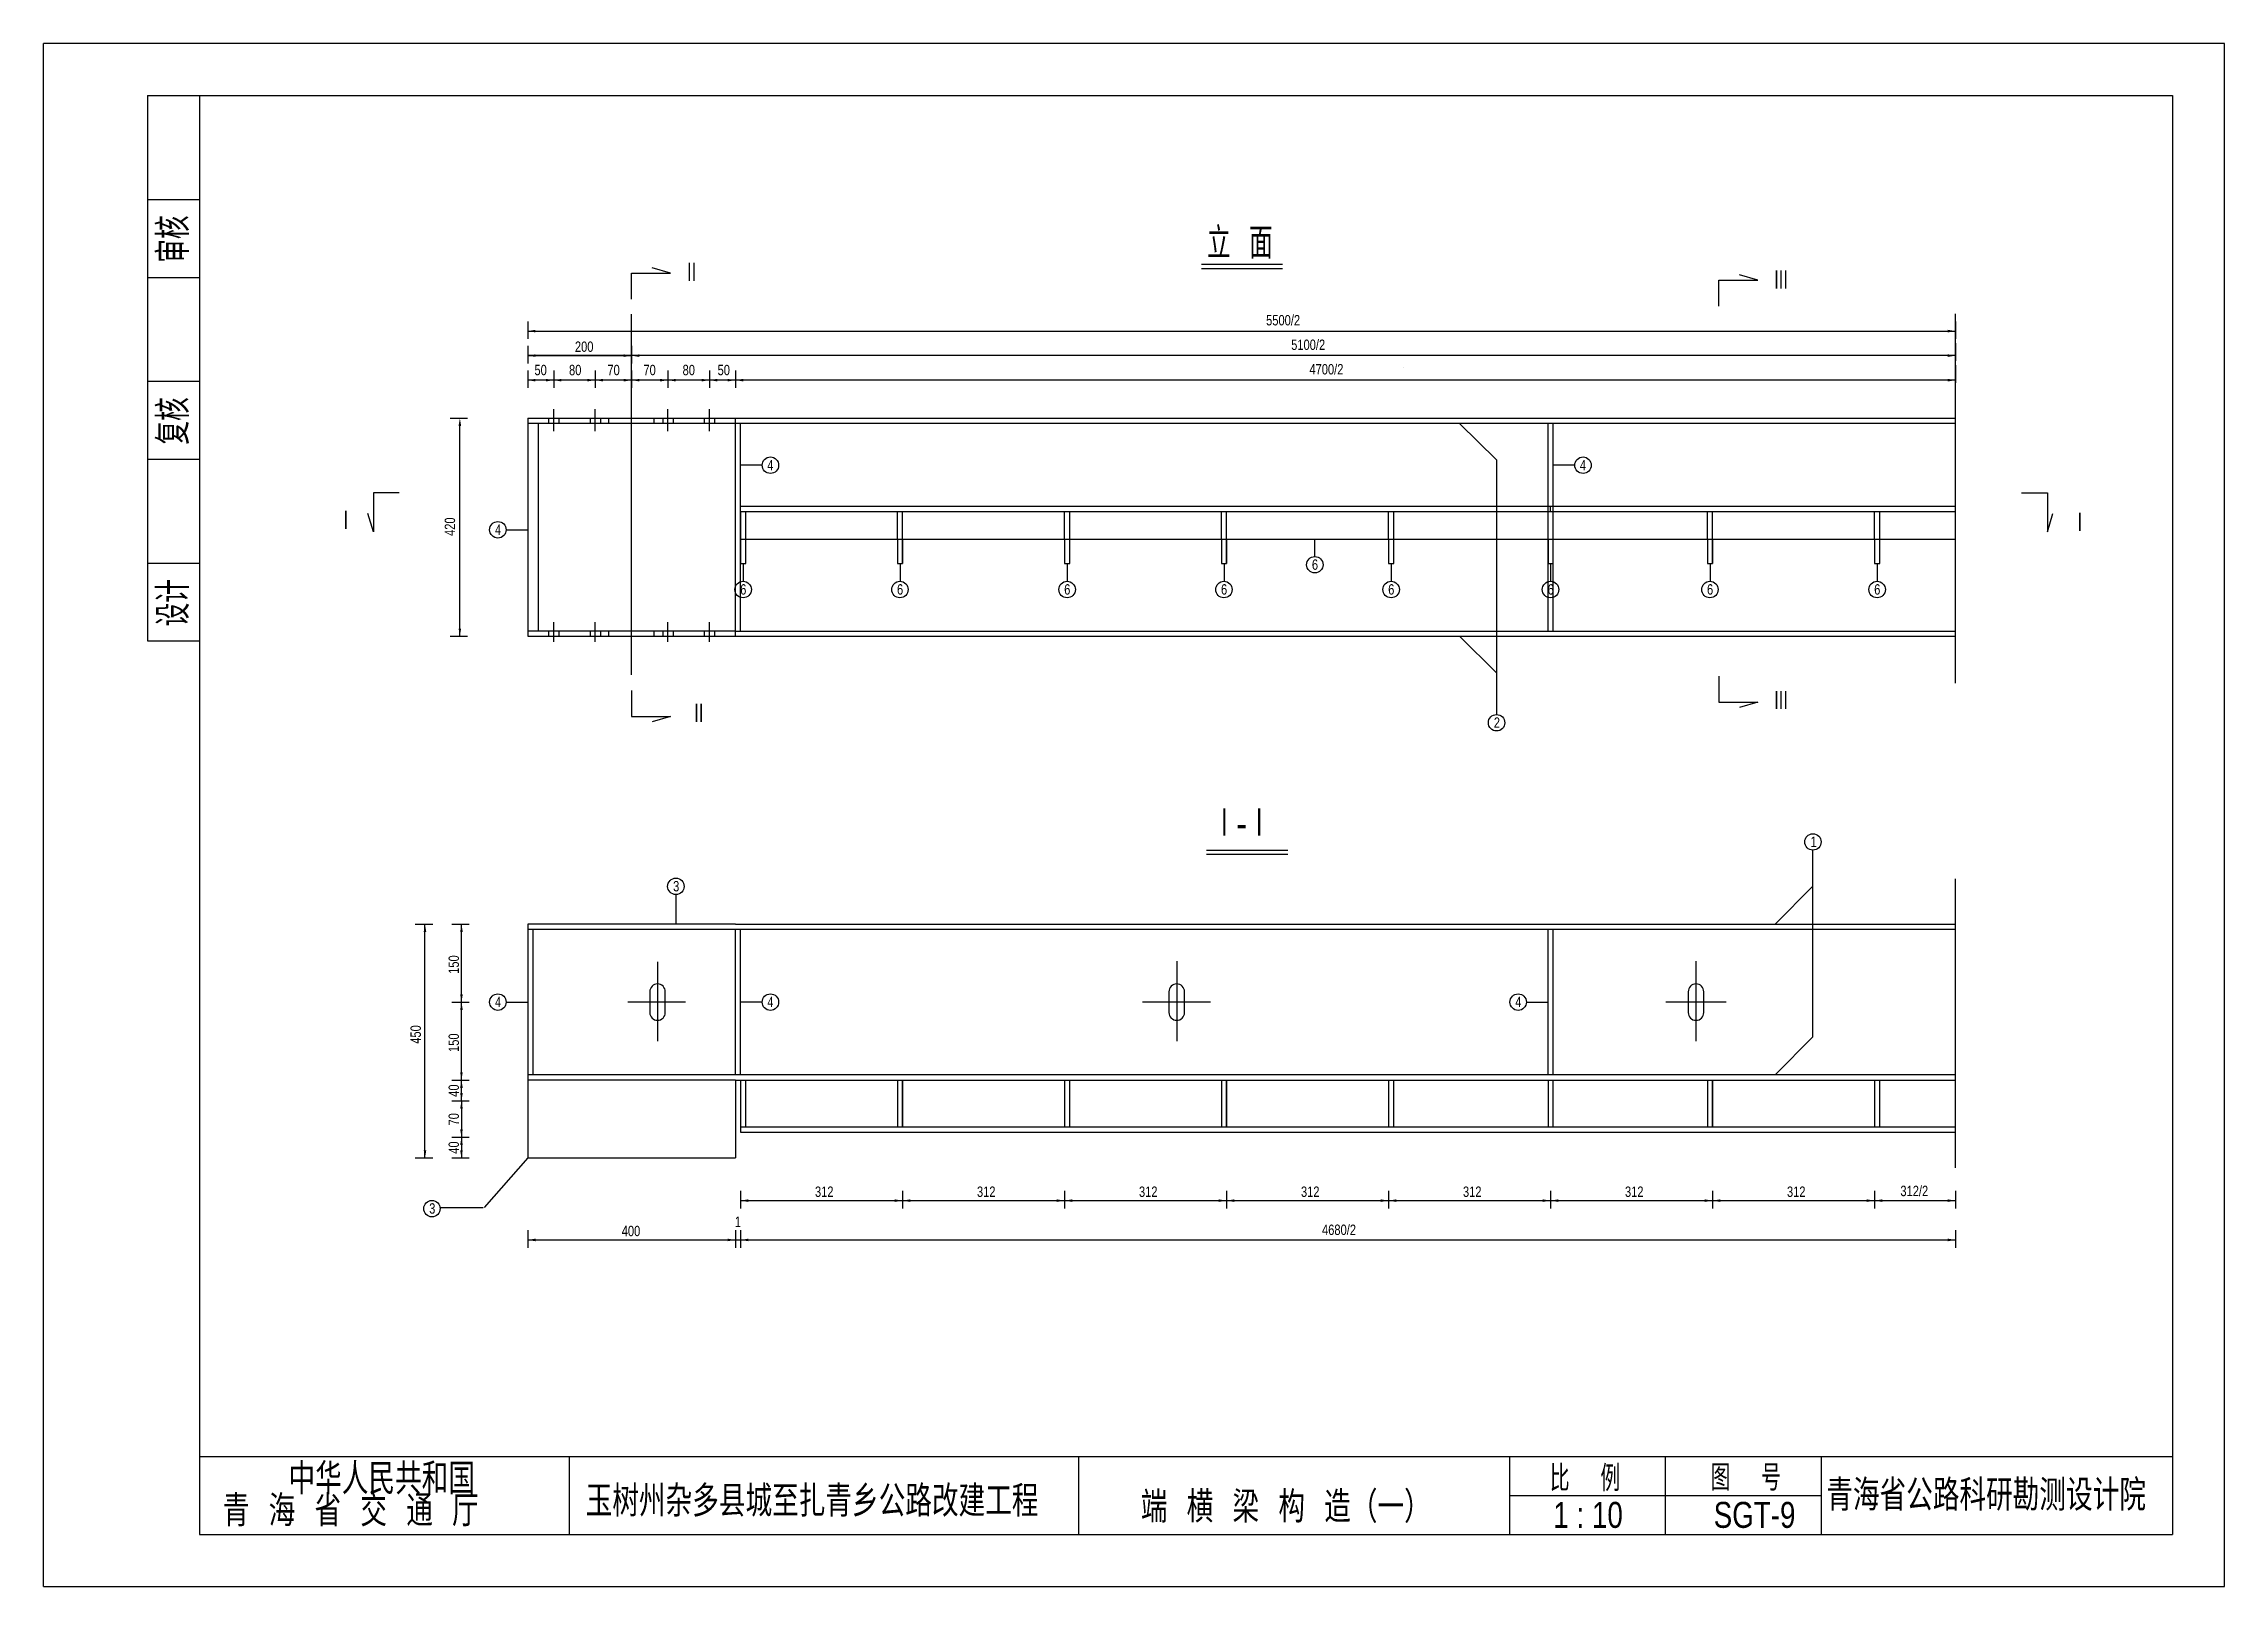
# Model space of a CAD drawing. Extents: x -1031 to 12639, y -595 to 6078.
# Drawn here: x -1031 to 3169, y -595 to 2375 of the extents above; entities that cross this region are included whole.
import ezdxf
from ezdxf.enums import TextEntityAlignment as Align

# ---------------------------------------------------------------- set-up
doc = ezdxf.new("R2010")
doc.units = 0
doc.header["$MEASUREMENT"] = 0
doc.layers.get('0').update_dxf_attribs({"linetype": 'CONTINUOUS'})
doc.layers.get('DEFPOINTS').update_dxf_attribs({"linetype": 'CONTINUOUS'})
doc.layers.add('LAYER2', color=2, linetype='CONTINUOUS')
doc.styles.add('GGX1', font='romanc.shx', dxfattribs={"width": 0.9, "bigfont": 'dk.shx'})
doc.styles.get("Standard").update_dxf_attribs({"font": 'txt.shx', "width": 0.8, "bigfont": 'dk.shx'})
doc.styles.add('STYLE1', font='stxt.shx', dxfattribs={"width": 0.8, "bigfont": 'dk.shx'})

msp = doc.modelspace()

# ---------------------------------------------------------------- texts
at = {"color": 2, "linetype": 'ByBlock', "style": 'STYLE1', "width": 0.8}
for s, p in [('审核', (-751.471, 1953.611)), ('复核', (-751.471, 1603.611)), ('设计', (-751.471, 1253.611))]:
    msp.add_text(s, height=60, rotation=90, dxfattribs=at).set_placement(p)
at = {"color": 2, "style": 'STYLE1', "width": 0.8}
for s, height, p in [('立  面', 60, (1208.945, 1961.63)), ('5500/2', 20, (1322.956, 1832.999)), ('5100/2', 20, (1371.239, 1785.774)), ('200', 20, (-8.223, 1782.052)), ('50', 20, (-86.145, 1737.121)), ('80', 20, (-19.544, 1737.121)), ('70', 20, (54.342, 1737.121)), ('70', 20, (123.726, 1737.121)), ('80', 20, (199.172, 1737.121)), ('50', 20, (266.582, 1737.121)), ('4700/2', 20, (1406.36, 1738.55)), ('4', 20, (362.299, 1554.166)), ('4', 20, (1927.299, 1554.166)), ('4', 20, (-162.215, 1429.829)), ('6', 20, (1411.15, 1362.539)), ('6', 20, (310.082, 1314.784)), ('6', 20, (612.082, 1314.784)), ('6', 20, (934.082, 1314.784)), ('6', 20, (1236.082, 1314.784)), ('6', 20, (1558.082, 1314.784)), ('6', 20, (1865.082, 1314.784)), ('6', 20, (2172.082, 1314.784)), ('6', 20, (2494.082, 1314.784)), ('2', 20, (1761.47, 1058.32)), ('1', 20, (2371.58, 828.922)), ('3', 20, (180.895, 743.399)), ('4', 20, (-162.215, 520.535)), ('4', 20, (362.299, 520.535)), ('4', 20, (1802.785, 520.535)), ('312', 20, (454.048, 155.256)), ('312', 20, (766.048, 155.256)), ('312', 20, (1078.048, 155.256)), ('312', 20, (1390.048, 155.256)), ('312', 20, (1702.048, 155.256)), ('312', 20, (2014.048, 155.256)), ('312', 20, (2326.048, 155.256)), ('312/2', 20, (2544.543, 156.685)), ('3', 20, (-288.938, 123.007)), ('400', 20, (81.95, 79.613)), ('1', 20, (299.646, 97.189)), ('4680/2', 20, (1430.646, 81.971))]:
    msp.add_text(s, height=height, dxfattribs=at).set_placement(p)
for s, p in [('420', (-239.014, 1427.668)), ('150', (-231.609, 584.661)), ('450', (-304.92, 450.089)), ('150', (-231.609, 434.273)), ('40', (-231.609, 347.999)), ('70', (-231.609, 292.738)), ('40', (-231.609, 238.276))]:
    msp.add_text(s, height=20, rotation=90, dxfattribs=at).set_placement(p)
at = {"color": 2, "linetype": 'ByBlock'}
for s, height, style, width, p in [('Ⅰ-Ⅰ', 60, 'STYLE1', 0.8, (1219.756, 844.822)), ('中华人民共和国', 60, 'GGX1', 0.9, (-559.844, -417.48)), ('比    例', 50, 'STYLE1', 0.8, (1869.407, -411.53)), ('图    号', 50, 'STYLE1', 0.8, (2179.088, -410.248)), (' 青 海 省 交 通 厅', 60, 'GGX1', 0.9, (-723.452, -479.005)), ('玉树州杂多县城至扎青乡公路改建工程', 60, 'GGX1', 0.9, (12.463, -460.373)), ('青海省公路科研勘测设计院', 60, 'GGX1', 0.9, (2401.811, -448.954)), ('1 : 10', 50, 'STYLE1', 0.8, (1876.18, -481.891)), ('SGT-9', 50, 'STYLE1', 0.8, (2184.966, -481.891))]:
    msp.add_text(s, height=height, dxfattribs=dict(at, style=style, width=width)).set_placement(p)
at = {"color": 2, "linetype": 'ByBlock', "style": 'GGX1', "width": 0.9}
msp.add_text('端 横 梁 构 造（一）', height=60, dxfattribs=at).set_placement((1360.793, -441.642), align=Align.MIDDLE_CENTER)
at = {"layer": 'LAYER2', "color": 2, "width": 0.8}
for s, p in [('Ⅱ', (201.387, 1914.609)), ('Ⅲ', (2299.535, 1899.749)), ('Ⅰ', (-464.617, 1437.452)), ('Ⅰ', (2874.998, 1433.407)), ('Ⅱ', (215.214, 1065.56)), ('Ⅲ', (2299.535, 1090.533))]:
    msp.add_text(s, height=40, dxfattribs=at).set_placement(p)

# ---------------------------------------------------------------- linework, layer by layer
at = {"color": 2, "linetype": 'Continuous'}
for p, q in [((3168.529, 2375.47), (-1031.471, 2375.47)), ((-1031.471, -594.53), (-1031.471, 2375.47)), ((3168.529, -594.53), (3168.529, 2375.47)), ((-1031.471, -594.53), (3168.529, -594.53))]:
    msp.add_line(p, q, dxfattribs=at)
at = {"linetype": 'Continuous'}
for p, q in [((-831.471, 2275.47), (-831.471, 1225.47)), ((-831.471, 2275.47), (-731.471, 2275.47)), ((-731.471, 2275.47), (-731.471, 2275.47)), ((-831.471, 2075.47), (-731.471, 2075.47)), ((-731.471, 2075.47), (-731.471, 2075.47)), ((-831.471, 1925.47), (-731.471, 1925.47)), ((-731.471, 1925.47), (-731.471, 1925.47)), ((-831.471, 1725.47), (-731.471, 1725.47)), ((-731.471, 1725.47), (-731.471, 1725.47)), ((-831.471, 1575.47), (-731.471, 1575.47)), ((-731.471, 1575.47), (-731.471, 1575.47)), ((-831.471, 1375.47), (-731.471, 1375.47)), ((-731.471, 1375.47), (-731.471, 1375.47)), ((-831.471, 1225.47), (-731.471, 1225.47)), ((-831.471, 1225.47), (-831.471, 1225.47)), ((-731.471, 1225.47), (-731.471, 1225.47)), ((-731.471, -344.53), (3068.529, -344.53)), ((-18.745, -494.53), (-18.745, -344.53)), ((-18.745, -344.53), (-18.745, -344.53)), ((838.125, -344.53), (838.125, -344.53)), ((962.221, -494.53), (962.221, -344.53)), ((1792.392, -494.53), (1792.392, -344.53)), ((1792.392, -344.53), (1792.392, -344.53)), ((2092.392, -494.53), (2092.392, -344.53)), ((2092.392, -344.53), (2092.392, -344.53)), ((2392.392, -494.53), (2392.392, -344.53)), ((2392.392, -344.53), (2392.392, -344.53)), ((3068.529, -344.53), (3068.529, -344.53)), ((1792.392, -419.53), (2392.392, -419.53))]:
    msp.add_line(p, q, dxfattribs=at)
at = {"color": 6}
for p, q in [((-731.471, 2275.47), (3068.529, 2275.47)), ((-731.471, 2275.47), (-731.471, -494.53)), ((3068.529, 2275.47), (3068.529, -494.53)), ((-731.471, -494.53), (3068.529, -494.53))]:
    msp.add_line(p, q, dxfattribs=at)
at = {"color": 2}
for p, q in [((100.879, 1933.331), (175.879, 1933.331)), ((100.879, 1883.331), (100.879, 1933.331)), ((175.879, 1933.331), (140.447, 1943.871)), ((1198.266, 1942.778), (1354.618, 1942.778)), ((2195.046, 1920.099), (2270.046, 1920.099)), ((2195.046, 1870.099), (2195.046, 1920.099)), ((2270.046, 1920.099), (2234.614, 1930.639)), ((1587.313, 1752.081), (1587.313, 1752.081)), ((-99.121, 1654.484), (2650.879, 1654.484)), ((-99.121, 1654.484), (-99.121, 1234.484)), ((-99.121, 1644.484), (-99.121, 1234.484)), ((300.879, 1644.484), (-99.121, 1644.484)), ((300.879, 1644.484), (300.879, 1654.484)), ((2650.879, 1644.484), (300.879, 1644.484)), ((303.379, 1654.484), (1868.379, 1654.484)), ((303.379, 1654.484), (1868.379, 1654.484)), ((1766.459, 1574.017), (1695.564, 1644.484)), ((1868.379, 1654.484), (2650.879, 1654.484)), ((1868.379, 1654.484), (2650.879, 1654.484)), ((352.501, 1563.82), (310.879, 1563.82)), ((1766.459, 1574.017), (1766.459, 1083.86)), ((1917.501, 1563.82), (1875.879, 1563.82)), ((-396.403, 1435.652), (-406.943, 1471.083)), ((-346.403, 1510.652), (-396.403, 1510.652)), ((-396.403, 1510.652), (-396.403, 1435.652)), ((2650.879, 1484.484), (310.879, 1484.484)), ((310.879, 1474.484), (310.879, 1484.484)), ((310.879, 1474.484), (310.879, 1374.484)), ((1870.879, 1474.484), (1870.879, 1484.484)), ((2777.906, 1510.652), (2827.906, 1510.652)), ((2827.906, 1510.652), (2827.906, 1435.652)), ((2827.906, 1435.652), (2838.446, 1471.083)), ((-140.743, 1439.484), (-99.121, 1439.484)), ((310.879, 1421.484), (2650.879, 1421.484)), ((320.879, 1374.484), (320.879, 1421.484)), ((612.879, 1421.484), (612.879, 1374.484)), ((622.879, 1374.484), (622.879, 1421.484)), ((622.879, 1421.484), (622.879, 1374.484)), ((934.879, 1421.484), (934.879, 1374.484)), ((944.879, 1374.484), (944.879, 1421.484)), ((1236.879, 1421.484), (1236.879, 1374.484)), ((1246.879, 1421.484), (1246.879, 1374.484)), ((1246.879, 1374.484), (1246.879, 1421.484)), ((1416.782, 1388.522), (1416.782, 1421.484)), ((1558.879, 1421.484), (1558.879, 1374.484)), ((1568.879, 1374.484), (1568.879, 1421.484)), ((1865.879, 1421.484), (1865.879, 1374.484)), ((1875.879, 1374.484), (1875.879, 1421.484)), ((2172.879, 1421.484), (2172.879, 1374.484)), ((2182.879, 1421.484), (2182.879, 1374.484)), ((2182.879, 1374.484), (2182.879, 1421.484)), ((2494.879, 1421.484), (2494.879, 1374.484)), ((2504.879, 1374.484), (2504.879, 1421.484)), ((310.879, 1374.484), (320.879, 1374.484)), ((315.879, 1374.484), (315.879, 1340.845)), ((612.879, 1374.484), (622.879, 1374.484)), ((617.879, 1374.484), (617.879, 1340.845)), ((934.879, 1374.484), (944.879, 1374.484)), ((939.879, 1374.484), (939.879, 1340.845)), ((1236.879, 1374.484), (1246.879, 1374.484)), ((1241.879, 1374.484), (1241.879, 1340.845)), ((1558.879, 1374.484), (1568.879, 1374.484)), ((1563.879, 1374.484), (1563.879, 1340.845)), ((1865.879, 1374.484), (1875.879, 1374.484)), ((1870.879, 1374.484), (1870.879, 1340.845)), ((2172.879, 1374.484), (2182.879, 1374.484)), ((2177.879, 1374.484), (2177.879, 1340.845)), ((2494.879, 1374.484), (2504.879, 1374.484)), ((2499.879, 1374.484), (2499.879, 1340.845)), ((300.879, 1244.484), (-99.121, 1244.484)), ((-99.121, 1234.484), (2650.879, 1234.484)), ((300.879, 1244.484), (2650.879, 1244.484)), ((300.879, 1234.484), (300.879, 1244.484)), ((1766.459, 1164.017), (1695.564, 1234.484)), ((2195.046, 1157.884), (2195.046, 1107.884)), ((100.879, 1130.204), (100.879, 1080.204)), ((2195.046, 1107.884), (2270.046, 1107.884)), ((2270.046, 1107.884), (2234.614, 1097.344)), ((100.879, 1080.204), (175.879, 1080.204)), ((175.879, 1080.204), (140.447, 1069.664)), ((1208.422, 814.763), (1364.773, 814.763)), ((2375.711, 463.44), (2375.711, 822.79)), ((186.241, 737.264), (186.241, 680.189)), ((2375.711, 753.44), (2303.07, 680.189)), ((-226.73, 380.189), (-226.73, 680.189)), ((-99.121, 680.189), (-99.121, 230.189)), ((300.879, 680.189), (-99.121, 680.189)), ((300.879, 680.189), (2650.879, 680.189)), ((310.879, 680.189), (320.879, 680.189)), ((612.879, 680.189), (622.879, 680.189)), ((934.879, 680.189), (944.879, 680.189)), ((1236.879, 680.189), (1246.879, 680.189)), ((1558.879, 680.189), (1568.879, 680.189)), ((1860.879, 680.189), (1870.879, 680.189)), ((1870.879, 680.189), (1880.879, 680.189)), ((2172.879, 680.189), (2182.879, 680.189)), ((2494.879, 680.189), (2504.879, 680.189)), ((2650.879, 670.189), (-99.121, 670.189)), ((-89.121, 670.189), (-89.121, 390.189)), ((300.879, 390.189), (300.879, 670.189)), ((310.879, 390.189), (310.879, 670.189)), ((1865.879, 390.189), (1865.879, 670.189)), ((1875.879, 390.189), (1875.879, 670.189)), ((135.879, 550.189), (135.879, 510.189)), ((165.879, 510.189), (165.879, 550.189)), ((1135.879, 550.189), (1135.879, 510.189)), ((1165.879, 510.189), (1165.879, 550.189)), ((2135.879, 550.189), (2135.879, 510.189)), ((2165.879, 510.189), (2165.879, 550.189)), ((-140.743, 530.189), (-99.121, 530.189)), ((352.501, 530.189), (310.879, 530.189)), ((1824.257, 530.189), (1865.879, 530.189)), ((2375.711, 463.44), (2303.07, 390.189)), ((-226.73, 340.189), (-226.73, 380.189)), ((2650.879, 390.189), (-99.121, 390.189)), ((300.879, 380.189), (-99.121, 380.189)), ((-99.121, 380.189), (-99.121, 380.189)), ((300.879, 380.189), (2650.879, 380.189)), ((300.879, 380.189), (300.879, 230.189)), ((-226.73, 340.189), (-226.73, 270.189)), ((-226.73, 270.189), (-226.73, 230.189)), ((310.879, 280.189), (2650.879, 280.189)), ((-182.598, 134.857), (-98.254, 230.189)), ((-99.121, 230.189), (300.879, 230.189)), ((-267.898, 134.857), (-185.144, 134.857)), ((310.879, 72.395), (2650.879, 72.395))]:
    msp.add_line(p, q, dxfattribs=at)
for p, q in [((1198.266, 1950.923), (1354.618, 1950.923)), ((1208.422, 822.908), (1364.773, 822.908))]:
    msp.add_line(p, q)
at = {"color": 3}
for p, q in [((100.879, 1160.269), (100.879, 1854.444)), ((2650.879, 1144.502), (2650.879, 1855.194)), ((-49.121, 1629.67), (-49.121, 1671.519)), ((30.879, 1629.67), (30.879, 1671.519)), ((170.879, 1629.25), (170.879, 1671.519)), ((250.879, 1629.25), (250.879, 1671.519)), ((-49.121, 1223.898), (-49.121, 1261.441)), ((30.879, 1223.898), (30.879, 1261.441)), ((170.879, 1223.898), (170.879, 1261.441)), ((250.879, 1223.898), (250.879, 1261.441)), ((2650.879, 211.374), (2650.879, 767.587)), ((150.879, 607.965), (150.879, 455.189)), ((1150.879, 608.887), (1150.879, 455.189)), ((2150.879, 608.887), (2150.879, 455.189)), ((204.891, 530.189), (93.414, 530.189)), ((1215.912, 530.189), (1084.726, 530.189)), ((2209.298, 530.189), (2092.675, 530.189))]:
    msp.add_line(p, q, dxfattribs=at)
at = {"color": 2, "linetype": 'ByBlock'}
for p, q in [((-99.155, 1840.77), (-99.155, 1807.059)), ((-99.155, 1822.059), (2650.879, 1822.059)), ((2650.879, 1840.77), (2650.879, 1807.059)), ((2650.879, 1840.77), (2650.879, 1807.059)), ((-99.155, 1793.545), (-99.155, 1759.835)), ((2650.879, 1774.835), (-99.155, 1774.835)), ((-99.155, 1774.835), (100.879, 1774.835)), ((100.879, 1793.545), (100.879, 1759.835)), ((100.879, 1793.545), (100.879, 1759.835)), ((2650.879, 1798.545), (2650.879, 1764.835)), ((2650.879, 1798.545), (2650.879, 1764.835)), ((-99.155, 1746.321), (-99.155, 1712.61)), ((2650.879, 1727.61), (-99.155, 1727.61)), ((-49.121, 1746.321), (-49.121, 1712.61)), ((30.879, 1746.321), (30.879, 1712.61)), ((100.879, 1746.321), (100.879, 1712.61)), ((100.879, 1746.321), (100.879, 1712.61)), ((170.879, 1746.321), (170.879, 1712.61)), ((250.879, 1746.321), (250.879, 1712.61)), ((300.913, 1746.321), (300.913, 1712.61)), ((2650.879, 1756.321), (2650.879, 1722.61)), ((2650.879, 1756.321), (2650.879, 1722.61)), ((-248.522, 1654.484), (-214.811, 1654.484)), ((-248.522, 1654.484), (-214.811, 1654.484)), ((-229.811, 1234.484), (-229.811, 1639.484)), ((-248.522, 1234.484), (-214.811, 1234.484)), ((-248.522, 1234.484), (-214.811, 1234.484)), ((-315.695, 680.189), (-281.984, 680.189)), ((-315.695, 680.189), (-281.984, 680.189)), ((-296.984, 230.189), (-296.984, 680.189)), ((-245.441, 680.189), (-211.73, 680.189)), ((-245.441, 680.189), (-211.73, 680.189)), ((-245.441, 530.189), (-211.73, 530.189)), ((-245.441, 530.189), (-211.73, 530.189)), ((-245.441, 530.189), (-211.73, 530.189)), ((-245.441, 530.189), (-211.73, 530.189)), ((-245.441, 380.189), (-211.73, 380.189)), ((-245.441, 380.189), (-211.73, 380.189)), ((-245.441, 380.189), (-211.73, 380.189)), ((-245.441, 380.189), (-211.73, 380.189)), ((-245.441, 340.189), (-211.73, 340.189)), ((-245.441, 340.189), (-211.73, 340.189)), ((-245.441, 270.189), (-211.73, 270.189)), ((-245.441, 270.189), (-211.73, 270.189)), ((-315.695, 230.189), (-281.984, 230.189)), ((-315.695, 230.189), (-281.984, 230.189)), ((-245.441, 230.189), (-211.73, 230.189)), ((-245.441, 230.189), (-211.73, 230.189)), ((310.879, 166.749), (310.879, 133.038)), ((310.879, 166.749), (310.879, 133.038)), ((310.879, 166.749), (310.879, 133.038)), ((310.879, 148.038), (622.879, 148.038)), ((622.879, 166.749), (622.879, 133.038)), ((622.879, 166.749), (622.879, 133.038)), ((622.879, 166.749), (622.879, 133.038)), ((622.879, 148.038), (934.879, 148.038)), ((934.879, 166.749), (934.879, 133.038)), ((934.879, 166.749), (934.879, 133.038)), ((934.879, 166.749), (934.879, 133.038)), ((934.879, 148.038), (1246.879, 148.038)), ((1246.879, 166.749), (1246.879, 133.038)), ((1246.879, 166.749), (1246.879, 133.038)), ((1246.879, 166.749), (1246.879, 133.038)), ((1246.879, 148.038), (1558.879, 148.038)), ((1558.879, 166.749), (1558.879, 133.038)), ((1558.879, 166.749), (1558.879, 133.038)), ((1558.879, 166.749), (1558.879, 133.038)), ((1558.879, 148.038), (1870.879, 148.038)), ((1870.879, 166.749), (1870.879, 133.038)), ((1870.879, 166.749), (1870.879, 133.038)), ((1870.879, 166.749), (1870.879, 133.038)), ((1870.879, 148.038), (2182.879, 148.038)), ((2182.879, 166.749), (2182.879, 133.038)), ((2182.879, 166.749), (2182.879, 133.038)), ((2182.879, 166.749), (2182.879, 133.038)), ((2182.879, 148.038), (2494.879, 148.038)), ((2494.879, 166.749), (2494.879, 133.038)), ((2494.879, 166.749), (2494.879, 133.038)), ((2494.879, 166.749), (2494.879, 133.038)), ((2494.879, 148.038), (2650.879, 148.038)), ((2650.879, 166.749), (2650.879, 133.038)), ((2650.879, 166.749), (2650.879, 133.038)), ((-99.121, 91.106), (-99.121, 57.395)), ((300.879, 91.106), (300.879, 57.395)), ((310.879, 91.106), (310.879, 57.395)), ((2650.879, 91.106), (2650.879, 57.395)), ((2650.879, 91.106), (2650.879, 57.395)), ((-99.121, 72.395), (310.879, 72.395))]:
    msp.add_line(p, q, dxfattribs=at)
at = {"color": 1}
for p, q in [((-79.121, 1644.484), (-79.121, 1244.484)), ((-59.121, 1654.484), (-59.121, 1644.484)), ((-39.121, 1654.484), (-39.121, 1644.484)), ((20.879, 1654.484), (20.879, 1644.484)), ((40.879, 1654.484), (40.879, 1644.484)), ((57.379, 1644.484), (57.379, 1654.484)), ((144.379, 1644.484), (144.379, 1654.484)), ((160.879, 1654.484), (160.879, 1644.484)), ((180.879, 1654.484), (180.879, 1644.484)), ((240.879, 1654.484), (240.879, 1644.484)), ((260.879, 1654.484), (260.879, 1644.484)), ((300.879, 1244.484), (300.879, 1644.484)), ((310.879, 1244.484), (310.879, 1644.484)), ((1865.879, 1244.484), (1865.879, 1644.484)), ((1875.879, 1244.484), (1875.879, 1644.484)), ((310.879, 1474.484), (2650.879, 1474.484)), ((320.879, 1421.484), (320.879, 1474.484)), ((612.879, 1421.484), (612.879, 1474.484)), ((622.879, 1421.484), (622.879, 1474.484)), ((934.879, 1421.484), (934.879, 1474.484)), ((944.879, 1421.484), (944.879, 1474.484)), ((1236.879, 1421.484), (1236.879, 1474.484)), ((1246.879, 1421.484), (1246.879, 1474.484)), ((1558.879, 1421.484), (1558.879, 1474.484)), ((1568.879, 1421.484), (1568.879, 1474.484)), ((2172.879, 1421.484), (2172.879, 1474.484)), ((2182.879, 1421.484), (2182.879, 1474.484)), ((2494.879, 1421.484), (2494.879, 1474.484)), ((2504.879, 1421.484), (2504.879, 1474.484)), ((-59.121, 1244.484), (-59.121, 1234.484)), ((-39.121, 1244.484), (-39.121, 1234.484)), ((20.879, 1244.484), (20.879, 1234.484)), ((40.879, 1244.484), (40.879, 1234.484)), ((57.379, 1234.484), (57.379, 1244.484)), ((144.379, 1234.484), (144.379, 1244.484)), ((160.879, 1244.484), (160.879, 1234.484)), ((180.879, 1244.484), (180.879, 1234.484)), ((240.879, 1244.484), (240.879, 1234.484)), ((260.879, 1244.484), (260.879, 1234.484)), ((310.879, 380.189), (310.879, 280.189)), ((310.879, 380.189), (310.879, 280.189)), ((320.879, 290.189), (320.879, 380.189)), ((612.879, 380.189), (612.879, 290.189)), ((622.879, 290.189), (622.879, 380.189)), ((622.879, 380.189), (622.879, 290.189)), ((934.879, 380.189), (934.879, 290.189)), ((944.879, 290.189), (944.879, 380.189)), ((1236.879, 380.189), (1236.879, 290.189)), ((1246.879, 380.189), (1246.879, 290.189)), ((1246.879, 290.189), (1246.879, 380.189)), ((1558.879, 380.189), (1558.879, 290.189)), ((1568.879, 290.189), (1568.879, 380.189)), ((1865.879, 380.189), (1865.879, 290.189)), ((1875.879, 290.189), (1875.879, 380.189)), ((2172.879, 380.189), (2172.879, 290.189)), ((2182.879, 380.189), (2182.879, 290.189)), ((2182.879, 290.189), (2182.879, 380.189)), ((2494.879, 380.189), (2494.879, 290.189)), ((2504.879, 290.189), (2504.879, 380.189)), ((310.879, 290.189), (2650.879, 290.189))]:
    msp.add_line(p, q, dxfattribs=at)
at = {"color": 2}
for centre in [(368.341, 1563.87), (1933.341, 1563.87), (-156.583, 1439.534), (1416.782, 1372.244), (315.713, 1324.488), (617.713, 1324.488), (939.713, 1324.488), (1241.713, 1324.488), (1563.713, 1324.488), (1870.713, 1324.488), (2177.713, 1324.488), (2499.713, 1324.488), (1766.816, 1068.024), (2376.069, 838.626), (186.241, 753.104), (-156.583, 530.239), (368.341, 530.239), (1808.417, 530.239), (-283.592, 132.712)]:
    msp.add_circle(centre, 15.84, dxfattribs=at)
for centre, start, end in [((150.879, 550.189), 0, 180), ((1150.879, 550.189), 0, 180), ((2150.879, 550.189), 0, 180), ((150.879, 510.189), 180, 0), ((1150.879, 510.189), 180, 0), ((2150.879, 510.189), 180, 0)]:
    msp.add_arc(centre, 15, start, end, dxfattribs=at)
at = {"color": 2, "linetype": 'ByBlock'}
for points in [[(-84.155, 1824.559), (-84.155, 1819.559), (-99.155, 1822.059)], [(2635.879, 1824.559), (2635.879, 1819.559), (2650.879, 1822.059)], [(-84.155, 1777.335), (-84.155, 1772.335), (-99.155, 1774.835)], [(85.879, 1777.335), (85.879, 1772.335), (100.879, 1774.835)], [(115.879, 1777.335), (115.879, 1772.335), (100.879, 1774.835)], [(2635.879, 1777.335), (2635.879, 1772.335), (2650.879, 1774.835)], [(-84.155, 1730.11), (-84.155, 1725.11), (-99.155, 1727.61)], [(-64.155, 1730.11), (-64.155, 1725.11), (-49.155, 1727.61)], [(-34.121, 1730.11), (-34.121, 1725.11), (-49.121, 1727.61)], [(15.879, 1730.11), (15.879, 1725.11), (30.879, 1727.61)], [(45.879, 1730.11), (45.879, 1725.11), (30.879, 1727.61)], [(85.879, 1730.11), (85.879, 1725.11), (100.879, 1727.61)], [(115.879, 1730.11), (115.879, 1725.11), (100.879, 1727.61)], [(155.879, 1730.11), (155.879, 1725.11), (170.879, 1727.61)], [(185.879, 1730.11), (185.879, 1725.11), (170.879, 1727.61)], [(235.879, 1730.11), (235.879, 1725.11), (250.879, 1727.61)], [(265.913, 1730.11), (265.913, 1725.11), (250.913, 1727.61)], [(285.913, 1730.11), (285.913, 1725.11), (300.913, 1727.61)], [(315.946, 1730.11), (315.946, 1725.11), (300.946, 1727.61)], [(2635.879, 1730.11), (2635.879, 1725.11), (2650.879, 1727.61)], [(-232.311, 1639.484), (-227.311, 1639.484), (-229.811, 1654.484)], [(-232.311, 1249.484), (-227.311, 1249.484), (-229.811, 1234.484)], [(-299.484, 665.189), (-294.484, 665.189), (-296.984, 680.189)], [(-229.23, 665.189), (-224.23, 665.189), (-226.73, 680.189)], [(-229.23, 545.189), (-224.23, 545.189), (-226.73, 530.189)], [(-229.23, 515.189), (-224.23, 515.189), (-226.73, 530.189)], [(-229.23, 395.189), (-224.23, 395.189), (-226.73, 380.189)], [(-229.23, 365.189), (-224.23, 365.189), (-226.73, 380.189)], [(-229.23, 355.189), (-224.23, 355.189), (-226.73, 340.189)], [(-229.23, 325.189), (-224.23, 325.189), (-226.73, 340.189)], [(-229.23, 285.189), (-224.23, 285.189), (-226.73, 270.189)], [(-229.23, 255.189), (-224.23, 255.189), (-226.73, 270.189)], [(-299.484, 245.189), (-294.484, 245.189), (-296.984, 230.189)], [(-229.23, 245.189), (-224.23, 245.189), (-226.73, 230.189)], [(325.879, 150.538), (325.879, 145.538), (310.879, 148.038)], [(607.879, 150.538), (607.879, 145.538), (622.879, 148.038)], [(637.879, 150.538), (637.879, 145.538), (622.879, 148.038)], [(919.879, 150.538), (919.879, 145.538), (934.879, 148.038)], [(949.879, 150.538), (949.879, 145.538), (934.879, 148.038)], [(1231.879, 150.538), (1231.879, 145.538), (1246.879, 148.038)], [(1261.879, 150.538), (1261.879, 145.538), (1246.879, 148.038)], [(1543.879, 150.538), (1543.879, 145.538), (1558.879, 148.038)], [(1573.879, 150.538), (1573.879, 145.538), (1558.879, 148.038)], [(1855.879, 150.538), (1855.879, 145.538), (1870.879, 148.038)], [(1885.879, 150.538), (1885.879, 145.538), (1870.879, 148.038)], [(2167.879, 150.538), (2167.879, 145.538), (2182.879, 148.038)], [(2197.879, 150.538), (2197.879, 145.538), (2182.879, 148.038)], [(2479.879, 150.538), (2479.879, 145.538), (2494.879, 148.038)], [(2509.879, 150.538), (2509.879, 145.538), (2494.879, 148.038)], [(2635.879, 150.538), (2635.879, 145.538), (2650.879, 148.038)], [(-84.121, 74.895), (-84.121, 69.895), (-99.121, 72.395)], [(285.879, 74.895), (285.879, 69.895), (300.879, 72.395)], [(325.879, 74.895), (325.879, 69.895), (310.879, 72.395)], [(2635.879, 74.895), (2635.879, 69.895), (2650.879, 72.395)]]:
    msp.add_solid(points, dxfattribs=at)
at = {"layer": 'DEFPOINTS', "color": 0, "linetype": 'ByBlock'}
for p in [(2650.879, 1822.059), (2650.879, 1822.059), (100.879, 1774.835), (100.879, 1774.835), (2650.879, 1774.835), (2650.879, 1774.835), (252.095, 1727.61), (302.129, 1727.61), (2650.879, 1727.61), (2650.879, 1727.61), (-229.811, 1654.484), (-229.811, 1234.484), (-229.811, 1234.484), (-296.984, 680.189), (-226.73, 680.189), (-226.73, 680.189), (-226.73, 530.189), (-226.73, 530.189), (-226.73, 530.189), (-226.73, 530.189), (-226.73, 380.189), (-226.73, 380.189), (-226.73, 380.189), (-226.73, 380.189), (-226.73, 340.189), (-226.73, 340.189), (-226.73, 270.189), (-226.73, 270.189), (300.879, 280.189), (-296.984, 230.189), (-296.984, 230.189), (-226.73, 230.189), (-226.73, 230.189), (310.879, 148.038), (310.879, 148.038), (622.879, 148.038), (622.879, 148.038), (934.879, 148.038), (934.879, 148.038), (1246.879, 148.038), (1246.879, 148.038), (1558.879, 148.038), (1558.879, 148.038), (1870.879, 148.038), (1870.879, 148.038), (2182.879, 148.038), (2182.879, 148.038), (2494.879, 148.038), (2494.879, 148.038), (2650.879, 148.038), (2650.879, 148.038), (2650.879, 72.395), (2650.879, 72.395)]:
    msp.add_point(p, dxfattribs=at)

msp.set_redraw_order([(e.dxf.handle, doc.entitydb.next_handle()) for e in msp.query("TEXT MTEXT ATTDEF DIMENSION ARC_DIMENSION")])  # texts and dimensions are drawn at this point

doc.saveas('drawing.dxf')
